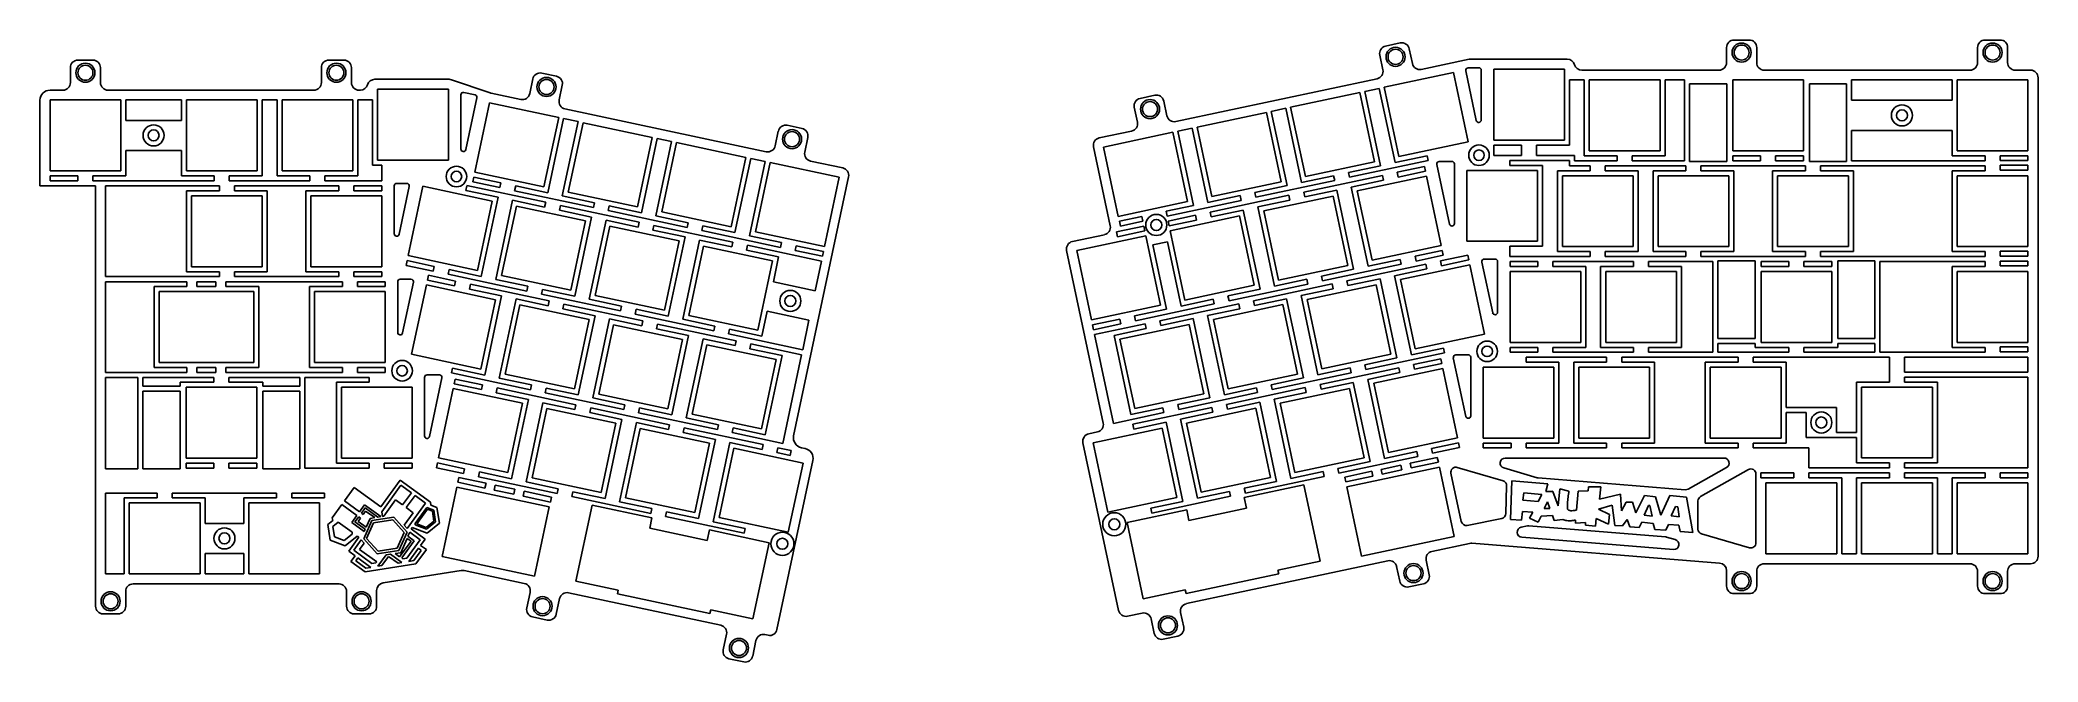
# Model space of a CAD drawing. Header units: millimetres. Extents: x -96 to 302, y 126 to 249.
import ezdxf

# ---------------------------------------------------------------- set-up
doc = ezdxf.new("R2010")
doc.units = ezdxf.units.MM
doc.header["$LTSCALE"] = 23.1
doc.layers.get('0').update_dxf_attribs({"linetype": 'CONTINUOUS'})

msp = doc.modelspace()

# ---------------------------------------------------------------- linework, layer by layer
at = {"color": 7, "linetype": 'Continuous'}
for p, q in [((174.81, 248.75), (171.88, 248.12)), ((176.59, 247.59), (177.21, 244.66)), ((239.8, 247.84), (239.8, 244.84)), ((244.3, 249.34), (241.3, 249.34)), ((245.8, 244.84), (245.8, 247.84)), ((289.8, 247.84), (289.8, 244.84)), ((294.3, 249.34), (291.3, 249.34)), ((295.8, 244.84), (295.8, 247.84)), ((-90.14, 240.86), (-90.14, 243.84)), ((-85.64, 245.34), (-88.64, 245.34)), ((-84.14, 240.86), (-84.14, 243.84)), ((-40.14, 243.84), (-40.14, 240.86)), ((-35.64, 245.34), (-38.64, 245.34)), ((-34.14, 243.84), (-34.14, 240.86)), ((170.72, 246.34), (171.34, 243.41)), ((185.39, 242.87), (171.6, 239.93)), ((188.54, 245.53), (178.99, 243.5)), ((185.39, 242.87), (188.32, 229.07)), ((187.84, 243.22), (189.95, 233.33)), ((188.33, 243.82), (190.43, 243.82)), ((208.08, 245.53), (188.54, 245.53)), ((190.93, 243.32), (190.93, 233.44)), ((193.41, 229.43), (193.41, 243.53)), ((193.41, 243.53), (207.51, 243.53)), ((207.51, 243.53), (207.51, 229.43)), ((238.3, 243.34), (210.96, 243.34)), ((288.3, 243.34), (247.3, 243.34)), ((300.35, 243.34), (297.3, 243.34)), ((-91.64, 239.36), (-94.19, 239.36)), ((-82.64, 239.36), (-41.64, 239.36)), ((-32.64, 239.36), (-32.37, 239.36)), ((-14.7, 241.52), (-29.49, 241.52)), ((-28.92, 225.43), (-28.92, 239.53)), ((-28.92, 239.53), (-14.82, 239.53)), ((-14.82, 239.53), (-14.82, 225.43)), ((-6.48, 238.82), (-14.22, 241.44)), ((-11.74, 238.9), (-9.52, 238.43)), ((2, 241.61), (1.37, 238.67)), ((6.71, 242.14), (3.77, 242.76)), ((7.86, 240.36), (7.24, 237.42)), ((170.19, 241.63), (130.08, 233.11)), ((166.75, 238.9), (152.96, 235.97)), ((166.75, 238.9), (169.69, 225.11)), ((170.62, 239.72), (167.73, 239.11)), ((167.73, 239.11), (170.87, 224.34)), ((170.62, 239.72), (173.76, 224.95)), ((171.6, 239.93), (174.53, 226.14)), ((208.51, 228.43), (208.51, 241.39)), ((208.51, 241.39), (211.46, 241.39)), ((211.46, 226.29), (211.46, 241.39)), ((212.46, 227.29), (212.46, 241.39)), ((212.46, 241.39), (226.56, 241.39)), ((226.56, 241.39), (226.56, 227.29)), ((227.56, 226.29), (227.56, 241.39)), ((227.56, 241.39), (231.44, 241.39)), ((231.44, 241.39), (231.44, 225.32)), ((232.44, 225.15), (232.44, 240.65)), ((232.44, 240.65), (239.84, 240.65)), ((239.84, 240.65), (239.84, 225.15)), ((241.03, 227.29), (241.03, 241.39)), ((241.03, 241.39), (255.13, 241.39)), ((255.13, 241.39), (255.13, 227.29)), ((256.32, 225.15), (256.32, 240.65)), ((256.32, 240.65), (263.72, 240.65)), ((263.72, 240.65), (263.72, 225.15)), ((284.75, 241.39), (264.72, 241.39)), ((264.72, 237.34), (264.72, 241.39)), ((284.75, 237.34), (284.75, 241.39)), ((285.75, 241.39), (299.85, 241.39)), ((285.75, 227.29), (285.75, 241.39)), ((299.85, 241.39), (299.85, 227.29)), ((301.85, 146.64), (301.85, 241.84)), ((-96.19, 237.36), (-96.19, 220.31)), ((-94.19, 223.31), (-94.19, 237.41)), ((-80.09, 237.41), (-94.19, 237.41)), ((-80.09, 223.31), (-80.09, 237.41)), ((-79.09, 233.36), (-79.09, 237.41)), ((-79.09, 237.41), (-68.02, 237.41)), ((-68.02, 233.36), (-68.02, 237.41)), ((-67.02, 223.31), (-67.02, 237.41)), ((-67.02, 237.41), (-52.92, 237.41)), ((-52.92, 237.41), (-52.92, 223.31)), ((-51.92, 222.31), (-51.92, 237.41)), ((-51.92, 237.41), (-48.97, 237.41)), ((-48.97, 222.31), (-48.97, 237.41)), ((-47.97, 223.31), (-47.97, 237.41)), ((-47.97, 237.41), (-33.87, 237.41)), ((-33.87, 237.41), (-33.87, 223.31)), ((-32.87, 222.31), (-32.87, 237.41)), ((-32.87, 237.41), (-29.92, 237.41)), ((-29.92, 224.43), (-29.92, 237.41)), ((-12.35, 227.64), (-12.35, 238.41)), ((-9.14, 237.83), (-11.36, 227.54)), ((-6.65, 236.85), (-9.58, 223.06)), ((7.14, 233.92), (-6.65, 236.85)), ((-0.41, 237.52), (-6.31, 238.77)), ((48.5, 227.12), (8.4, 235.64)), ((121.81, 235.95), (122.44, 233.01)), ((125.9, 238.35), (122.97, 237.73)), ((127.68, 237.2), (128.31, 234.26)), ((148.12, 234.94), (134.33, 232.01)), ((148.12, 234.94), (151.05, 221.15)), ((151.99, 235.76), (149.1, 235.15)), ((149.1, 235.15), (152.24, 220.38)), ((151.99, 235.76), (155.12, 220.99)), ((152.96, 235.97), (155.89, 222.18)), ((264.72, 237.34), (284.75, 237.34)), ((-79.09, 233.36), (-68.02, 233.36)), ((7.14, 233.92), (4.21, 220.12)), ((8.12, 233.71), (4.98, 218.94)), ((11.01, 233.1), (7.87, 218.32)), ((11.01, 233.1), (8.12, 233.71)), ((11.99, 232.89), (9.05, 219.1)), ((25.78, 229.96), (11.99, 232.89)), ((50.9, 231.21), (50.28, 228.28)), ((55.62, 231.74), (52.68, 232.37)), ((121.28, 231.23), (114.84, 229.87)), ((129.49, 230.98), (115.7, 228.05)), ((129.49, 230.98), (132.42, 217.19)), ((133.35, 231.8), (130.47, 231.19)), ((130.47, 231.19), (133.61, 216.42)), ((133.35, 231.8), (136.49, 217.03)), ((134.33, 232.01), (137.26, 218.22)), ((264.72, 231.34), (284.75, 231.34)), ((264.72, 225.32), (264.72, 231.34)), ((284.75, 226.29), (284.75, 231.34)), ((-79.09, 222.31), (-79.09, 227.36)), ((-79.09, 227.36), (-68.02, 227.36)), ((-68.02, 222.31), (-68.02, 227.36)), ((25.78, 229.96), (22.85, 216.16)), ((26.76, 229.75), (23.62, 214.98)), ((29.64, 229.13), (26.5, 214.36)), ((29.64, 229.13), (26.76, 229.75)), ((30.62, 228.93), (27.69, 215.13)), ((44.41, 225.99), (30.62, 228.93)), ((56.77, 229.96), (56.15, 227.03)), ((113.69, 228.09), (117.03, 212.39)), ((115.7, 228.05), (118.63, 214.26)), ((188.32, 229.07), (174.53, 226.14)), ((207.51, 229.43), (193.41, 229.43)), ((193.41, 228.43), (193.41, 226.38)), ((193.41, 228.43), (198.96, 228.43)), ((198.96, 228.43), (198.96, 226.38)), ((201.96, 226.38), (201.96, 228.43)), ((201.96, 228.43), (208.51, 228.43)), ((226.56, 227.29), (212.46, 227.29)), ((255.13, 227.29), (241.03, 227.29)), ((299.85, 227.29), (285.75, 227.29)), ((-94.19, 223.31), (-80.09, 223.31)), ((-52.92, 223.31), (-67.02, 223.31)), ((-33.87, 223.31), (-47.97, 223.31)), ((-28.1, 224.43), (-29.92, 224.43)), ((-14.82, 225.43), (-28.92, 225.43)), ((-28.1, 221.33), (-28.1, 224.43)), ((4.21, 220.12), (-9.58, 223.06)), ((44.41, 225.99), (41.48, 212.2)), ((45.39, 225.79), (42.25, 211.02)), ((48.27, 225.17), (45.14, 210.4)), ((48.27, 225.17), (45.39, 225.79)), ((49.25, 224.97), (46.32, 211.17)), ((63.04, 222.03), (49.25, 224.97)), ((63.75, 223.88), (57.3, 225.25)), ((169.69, 225.11), (155.89, 222.18)), ((170.87, 224.34), (164.47, 222.98)), ((164.47, 222.98), (164.67, 222.02)), ((180.37, 225.36), (164.67, 222.02)), ((180.17, 226.31), (173.76, 224.95)), ((179.62, 224.18), (174.19, 223.03)), ((174.19, 223.03), (174.39, 222.08)), ((179.82, 223.23), (174.39, 222.08)), ((179.62, 224.18), (179.82, 223.23)), ((180.17, 226.31), (180.37, 225.36)), ((182.07, 224.58), (184.59, 212.72)), ((182.55, 225.18), (185.07, 225.18)), ((185.57, 224.68), (185.57, 212.83)), ((188.05, 209.3), (188.05, 223.4)), ((188.05, 223.4), (202.15, 223.4)), ((198.96, 226.38), (193.41, 226.38)), ((196.6, 225.38), (196.6, 224.4)), ((196.6, 225.38), (208.51, 225.38)), ((196.6, 224.4), (203.15, 224.4)), ((201.96, 226.38), (209.51, 226.38)), ((202.15, 223.4), (202.15, 209.3)), ((203.15, 224.4), (203.15, 208.3)), ((206.1, 223.34), (206.1, 207.24)), ((206.1, 223.34), (212.65, 223.34)), ((208.51, 225.38), (208.51, 224.32)), ((208.51, 224.32), (212.65, 224.32)), ((209.51, 225.32), (209.51, 226.38)), ((218.01, 225.32), (209.51, 225.32)), ((211.46, 226.29), (218.01, 226.29)), ((212.65, 224.32), (212.65, 223.34)), ((215.65, 224.32), (215.65, 223.34)), ((215.65, 224.32), (231.7, 224.32)), ((215.65, 223.34), (222.2, 223.34)), ((218.01, 225.32), (218.01, 226.29)), ((221.01, 225.32), (221.01, 226.29)), ((221.01, 226.29), (227.56, 226.29)), ((231.44, 225.32), (221.01, 225.32)), ((222.2, 223.34), (222.2, 207.24)), ((225.15, 223.34), (225.15, 207.24)), ((225.15, 223.34), (231.7, 223.34)), ((231.7, 224.32), (231.7, 223.34)), ((239.84, 225.15), (232.44, 225.15)), ((234.7, 224.32), (234.7, 223.34)), ((234.7, 224.32), (255.52, 224.32)), ((234.7, 223.34), (241.25, 223.34)), ((241.03, 225.32), (241.03, 226.29)), ((246.58, 226.29), (241.03, 226.29)), ((246.58, 225.32), (241.03, 225.32)), ((241.25, 223.34), (241.25, 207.24)), ((246.58, 225.32), (246.58, 226.29)), ((248.97, 223.34), (255.52, 223.34)), ((248.97, 223.34), (248.97, 207.24)), ((249.58, 226.29), (255.13, 226.29)), ((249.58, 225.32), (249.58, 226.29)), ((249.58, 225.32), (255.13, 225.32)), ((255.13, 225.32), (255.13, 226.29)), ((255.52, 224.32), (255.52, 223.34)), ((263.72, 225.15), (256.32, 225.15)), ((258.52, 224.32), (291.3, 224.32)), ((258.52, 224.32), (258.52, 223.34)), ((258.52, 223.34), (265.07, 223.34)), ((291.3, 225.32), (264.72, 225.32)), ((265.07, 223.34), (265.07, 207.24)), ((291.3, 226.29), (284.75, 226.29)), ((284.75, 223.34), (291.3, 223.34)), ((284.75, 223.34), (284.75, 207.24)), ((291.3, 225.32), (291.3, 226.29)), ((291.3, 224.32), (291.3, 223.34)), ((294.3, 226.33), (299.85, 226.33)), ((294.3, 225.36), (294.3, 226.33)), ((299.85, 225.36), (294.3, 225.36)), ((294.3, 224.41), (299.85, 224.41)), ((294.3, 224.41), (294.3, 223.43)), ((299.85, 223.43), (294.3, 223.43)), ((299.85, 226.33), (299.85, 225.36)), ((299.85, 224.41), (299.85, 223.43)), ((-85.12, 220.31), (-96.19, 220.31)), ((-94.19, 222.31), (-94.19, 221.33)), ((-88.64, 222.31), (-94.19, 222.31)), ((-88.64, 221.33), (-94.19, 221.33)), ((-88.64, 222.31), (-88.64, 221.33)), ((-85.64, 221.33), (-85.64, 222.31)), ((-79.09, 222.31), (-85.64, 222.31)), ((-61.47, 221.33), (-85.64, 221.33)), ((-85.12, 220.31), (-85.12, 136.67)), ((-83.12, 202.26), (-83.12, 220.31)), ((-83.12, 220.31), (-60.46, 220.31)), ((-68.02, 222.31), (-61.47, 222.31)), ((-67.01, 219.34), (-67.01, 203.24)), ((-67.01, 219.34), (-60.46, 219.34)), ((-61.47, 221.33), (-61.47, 222.31)), ((-60.46, 220.31), (-60.46, 219.34)), ((-58.47, 221.33), (-58.47, 222.31)), ((-58.47, 222.31), (-51.92, 222.31)), ((-42.42, 221.33), (-58.47, 221.33)), ((-57.46, 220.31), (-57.46, 219.34)), ((-57.46, 220.31), (-36.65, 220.31)), ((-57.46, 219.34), (-50.91, 219.34)), ((-50.91, 219.34), (-50.91, 203.24)), ((-48.97, 222.31), (-42.42, 222.31)), ((-43.2, 219.34), (-43.2, 203.24)), ((-43.2, 219.34), (-36.65, 219.34)), ((-42.42, 221.33), (-42.42, 222.31)), ((-39.42, 221.33), (-39.42, 222.31)), ((-39.42, 222.31), (-32.87, 222.31)), ((-28.1, 221.33), (-39.42, 221.33)), ((-36.65, 220.31), (-36.65, 219.34)), ((-33.65, 219.34), (-33.65, 220.31)), ((-33.65, 220.31), (-28.1, 220.31)), ((-33.65, 219.34), (-28.1, 219.34)), ((-28.1, 220.31), (-28.1, 219.34)), ((-25.63, 210.81), (-25.63, 220.31)), ((-25.13, 220.81), (-23.11, 220.81)), ((-24.64, 210.7), (-22.62, 220.2)), ((-19.92, 220.23), (-22.85, 206.44)), ((-6.13, 217.3), (-19.92, 220.23)), ((-11.15, 220.35), (-11.36, 219.4)), ((-4.94, 218.07), (-11.35, 219.43)), ((4.55, 217.05), (-11.15, 220.39)), ((-9.79, 222.08), (-9.99, 221.12)), ((-4.56, 219.97), (-9.99, 221.12)), ((-4.36, 220.92), (-9.79, 222.08)), ((-4.36, 220.92), (-4.56, 219.97)), ((-1.42, 220.3), (-1.63, 219.35)), ((14.07, 216.01), (-1.63, 219.35)), ((4.98, 218.94), (-1.42, 220.3)), ((22.85, 216.16), (9.05, 219.1)), ((64.9, 222.1), (53.95, 170.6)), ((63.04, 222.03), (60.11, 208.24)), ((151.05, 221.15), (137.26, 218.22)), ((152.24, 220.38), (145.83, 219.02)), ((145.83, 219.02), (146.04, 218.06)), ((161.73, 221.4), (146.04, 218.06)), ((161.53, 222.35), (155.12, 220.99)), ((171.26, 222.41), (155.56, 219.07)), ((155.56, 219.07), (155.76, 218.12)), ((162.17, 219.48), (155.76, 218.12)), ((161.53, 222.35), (161.73, 221.4)), ((162.17, 219.48), (165.51, 203.73)), ((171.46, 221.45), (165.05, 220.09)), ((165.05, 220.09), (168.4, 204.34)), ((180.03, 222.25), (166.24, 219.32)), ((166.24, 219.32), (169.17, 205.53)), ((171.26, 222.41), (171.46, 221.45)), ((180.03, 222.25), (182.96, 208.46)), ((207.1, 208.24), (207.1, 222.34)), ((207.1, 222.34), (221.2, 222.34)), ((221.2, 222.34), (221.2, 208.24)), ((226.15, 208.24), (226.15, 222.34)), ((226.15, 222.34), (240.25, 222.34)), ((240.25, 222.34), (240.25, 208.24)), ((249.97, 222.34), (264.07, 222.34)), ((249.97, 208.24), (249.97, 222.34)), ((264.07, 222.34), (264.07, 208.24)), ((285.75, 222.34), (299.85, 222.34)), ((285.75, 208.24), (285.75, 222.34)), ((299.85, 222.34), (299.85, 208.24)), ((-66.01, 204.24), (-66.01, 218.34)), ((-66.01, 218.34), (-51.91, 218.34)), ((-51.91, 218.34), (-51.91, 204.24)), ((-42.2, 204.24), (-42.2, 218.34)), ((-42.2, 218.34), (-28.1, 218.34)), ((-28.1, 218.34), (-28.1, 204.24)), ((-6.13, 217.3), (-9.06, 203.51)), ((-4.94, 218.07), (-8.29, 202.32)), ((-2.06, 217.46), (-5.4, 201.71)), ((-1.29, 216.27), (-4.22, 202.48)), ((4.35, 216.09), (-2.06, 217.46)), ((12.5, 213.34), (-1.29, 216.27)), ((4.55, 217.05), (4.35, 216.09)), ((7.49, 216.42), (7.28, 215.47)), ((13.69, 214.11), (7.28, 215.47)), ((23.19, 213.09), (7.49, 216.42)), ((14.27, 216.96), (7.87, 218.32)), ((14.27, 216.96), (14.07, 216.01)), ((17.21, 216.34), (17.01, 215.39)), ((32.71, 212.05), (17.01, 215.39)), ((23.62, 214.98), (17.21, 216.34)), ((41.48, 212.2), (27.69, 215.13)), ((132.42, 217.19), (118.63, 214.26)), ((133.61, 216.42), (128.15, 215.26)), ((128.15, 215.26), (128.35, 214.3)), ((143.1, 217.44), (128.35, 214.3)), ((142.9, 218.39), (136.49, 217.03)), ((152.62, 218.45), (136.92, 215.11)), ((136.92, 215.11), (137.13, 214.15)), ((143.53, 215.52), (137.13, 214.15)), ((142.9, 218.39), (143.1, 217.44)), ((143.53, 215.52), (146.88, 199.77)), ((152.82, 217.49), (146.42, 216.13)), ((146.42, 216.13), (149.76, 200.38)), ((161.4, 218.29), (147.6, 215.36)), ((147.6, 215.36), (150.54, 201.57)), ((152.62, 218.45), (152.82, 217.49)), ((161.4, 218.29), (164.33, 204.5)), ((12.5, 213.34), (9.57, 199.55)), ((13.69, 214.11), (10.34, 198.36)), ((16.58, 213.5), (13.23, 197.75)), ((17.35, 212.31), (14.41, 198.52)), ((22.98, 212.13), (16.58, 213.5)), ((31.14, 209.38), (17.35, 212.31)), ((23.19, 213.09), (22.98, 212.13)), ((26.12, 212.46), (25.92, 211.51)), ((32.32, 210.15), (25.92, 211.51)), ((41.82, 209.13), (26.12, 212.46)), ((32.91, 213), (26.5, 214.36)), ((32.91, 213), (32.71, 212.05)), ((35.84, 212.38), (35.64, 211.43)), ((51.34, 208.09), (35.64, 211.43)), ((42.25, 211.02), (35.84, 212.38)), ((60.11, 208.24), (46.32, 211.17)), ((123.72, 212.3), (118.29, 211.15)), ((118.29, 211.15), (118.49, 210.19)), ((123.92, 211.35), (118.49, 210.19)), ((123.31, 214.23), (118.84, 213.28)), ((118.84, 213.28), (119.04, 212.32)), ((123.51, 213.28), (119.04, 212.32)), ((123.31, 214.23), (123.51, 213.28)), ((123.72, 212.3), (123.92, 211.35)), ((133.99, 214.48), (128.56, 213.33)), ((128.56, 213.33), (128.76, 212.38)), ((134.19, 213.53), (128.76, 212.38)), ((142.76, 214.33), (128.97, 211.4)), ((128.97, 211.4), (131.9, 197.61)), ((133.99, 214.48), (134.19, 213.53)), ((142.76, 214.33), (145.69, 200.54)), ((31.14, 209.38), (28.21, 195.59)), ((32.32, 210.15), (28.98, 194.4)), ((35.21, 209.53), (31.86, 193.79)), ((35.98, 208.35), (33.05, 194.56)), ((41.62, 208.17), (35.21, 209.53)), ((49.77, 205.42), (35.98, 208.35)), ((41.82, 209.13), (41.62, 208.17)), ((44.75, 208.5), (44.55, 207.55)), ((50.96, 206.19), (44.55, 207.55)), ((59.5, 205.37), (44.75, 208.5)), ((51.54, 209.04), (45.14, 210.4)), ((51.54, 209.04), (51.34, 208.09)), ((54.48, 208.42), (54.27, 207.46)), ((59.7, 206.31), (54.27, 207.46)), ((59.91, 207.26), (54.48, 208.42)), ((59.91, 207.26), (59.7, 206.31)), ((108.33, 207.48), (115.63, 173.14)), ((115.87, 210.61), (109.48, 209.26)), ((124.13, 210.37), (110.34, 207.44)), ((110.34, 207.44), (113.27, 193.64)), ((124.13, 210.37), (127.06, 196.58)), ((128.42, 209.2), (125.53, 208.58)), ((125.53, 208.58), (128.25, 195.81)), ((128.42, 209.2), (131.13, 196.42)), ((182.96, 208.46), (169.17, 205.53)), ((183.17, 207.48), (177.74, 206.33)), ((183.17, 207.48), (183.37, 206.53)), ((202.15, 209.3), (188.05, 209.3)), ((196.6, 206.27), (196.6, 208.3)), ((203.15, 208.3), (196.6, 208.3)), ((206.1, 207.24), (212.65, 207.24)), ((221.2, 208.24), (207.1, 208.24)), ((212.65, 206.27), (212.65, 207.24)), ((215.65, 206.27), (215.65, 207.24)), ((215.65, 207.24), (222.2, 207.24)), ((225.15, 207.24), (231.7, 207.24)), ((240.25, 208.24), (226.15, 208.24)), ((231.7, 206.27), (231.7, 207.24)), ((234.7, 207.24), (241.25, 207.24)), ((234.7, 206.27), (234.7, 207.24)), ((248.97, 207.24), (255.52, 207.24)), ((264.07, 208.24), (249.97, 208.24)), ((255.52, 206.27), (255.52, 207.24)), ((258.52, 207.24), (265.07, 207.24)), ((258.52, 206.27), (258.52, 207.24)), ((284.75, 207.24), (291.3, 207.24)), ((299.85, 208.24), (285.75, 208.24)), ((291.3, 206.27), (291.3, 207.24)), ((294.3, 207.33), (299.85, 207.33)), ((294.3, 207.33), (294.3, 206.36)), ((299.85, 207.33), (299.85, 206.36)), ((-67.01, 203.24), (-60.46, 203.24)), ((-51.91, 204.24), (-66.01, 204.24)), ((-60.46, 202.26), (-60.46, 203.24)), ((-57.46, 202.26), (-57.46, 203.24)), ((-57.46, 203.24), (-50.91, 203.24)), ((-43.2, 203.24), (-36.65, 203.24)), ((-28.1, 204.24), (-42.2, 204.24)), ((-36.65, 202.26), (-36.65, 203.24)), ((-33.65, 202.26), (-33.65, 203.24)), ((-33.65, 203.24), (-28.1, 203.24)), ((-28.1, 203.24), (-28.1, 202.26)), ((-23.06, 205.46), (-23.26, 204.51)), ((-17.83, 203.35), (-23.26, 204.51)), ((-17.63, 204.31), (-23.06, 205.46)), ((-9.06, 203.51), (-22.85, 206.44)), ((-17.63, 204.31), (-17.83, 203.35)), ((-14.7, 203.68), (-14.9, 202.73)), ((-8.29, 202.32), (-14.7, 203.68)), ((49.77, 205.42), (46.84, 191.63)), ((50.96, 206.19), (49.91, 201.25)), ((59.5, 205.37), (58.25, 199.47)), ((164.33, 204.5), (150.54, 201.57)), ((165.51, 203.73), (159.11, 202.37)), ((175.01, 204.75), (159.31, 201.41)), ((179.88, 204.76), (164.18, 201.42)), ((174.81, 205.7), (168.4, 204.34)), ((180.08, 203.8), (173.67, 202.44)), ((174.81, 205.7), (175.01, 204.75)), ((188.65, 204.61), (174.86, 201.68)), ((177.74, 206.33), (177.94, 205.37)), ((183.37, 206.53), (177.94, 205.37)), ((179.88, 204.76), (180.08, 203.8)), ((188.24, 206.53), (182.81, 205.38)), ((182.81, 205.38), (183.01, 204.43)), ((188.44, 205.58), (183.01, 204.43)), ((188.24, 206.53), (188.44, 205.58)), ((188.65, 204.61), (191.58, 190.82)), ((191.06, 205.16), (193.21, 195.07)), ((191.55, 205.77), (193.69, 205.77)), ((194.19, 205.27), (194.19, 195.18)), ((212.65, 206.27), (196.6, 206.27)), ((196.67, 204.29), (196.67, 205.27)), ((202.22, 205.27), (196.67, 205.27)), ((202.22, 204.29), (196.67, 204.29)), ((196.67, 189.19), (196.67, 203.29)), ((196.67, 203.29), (210.77, 203.29)), ((202.22, 205.27), (202.22, 204.29)), ((205.22, 205.27), (205.22, 204.29)), ((205.22, 205.27), (221.27, 205.27)), ((205.22, 204.29), (211.77, 204.29)), ((210.77, 203.29), (210.77, 189.19)), ((211.77, 204.29), (211.77, 188.19)), ((214.72, 204.29), (214.72, 188.19)), ((214.72, 204.29), (221.27, 204.29)), ((231.7, 206.27), (215.65, 206.27)), ((215.72, 189.19), (215.72, 203.29)), ((215.72, 203.29), (229.82, 203.29)), ((221.27, 205.27), (221.27, 204.29)), ((224.27, 205.27), (237.08, 205.27)), ((224.27, 205.27), (224.27, 204.29)), ((224.27, 204.29), (230.82, 204.29)), ((229.82, 203.29), (229.82, 189.19)), ((230.82, 204.29), (230.82, 188.19)), ((234.7, 206.27), (255.52, 206.27)), ((237.08, 205.27), (237.08, 187.22)), ((238.08, 205.43), (245.48, 205.43)), ((238.08, 189.93), (238.08, 205.43)), ((245.48, 205.43), (245.48, 189.93)), ((252.22, 205.27), (246.67, 205.27)), ((246.67, 205.27), (246.67, 204.29)), ((252.22, 204.29), (246.67, 204.29)), ((246.67, 203.29), (260.77, 203.29)), ((246.67, 189.19), (246.67, 203.29)), ((252.22, 204.29), (252.22, 205.27)), ((255.22, 205.27), (260.77, 205.27)), ((255.22, 204.29), (255.22, 205.27)), ((255.22, 204.29), (260.77, 204.29)), ((258.52, 206.27), (291.3, 206.27)), ((260.77, 205.27), (260.77, 204.29)), ((260.77, 203.29), (260.77, 189.19)), ((261.96, 205.43), (269.36, 205.43)), ((261.96, 189.93), (261.96, 205.43)), ((269.36, 205.43), (269.36, 189.93)), ((270.36, 205.27), (291.3, 205.27)), ((270.36, 187.22), (270.36, 205.27)), ((284.75, 204.29), (291.3, 204.29)), ((284.75, 204.29), (284.75, 188.19)), ((285.75, 203.29), (299.85, 203.29)), ((285.75, 189.19), (285.75, 203.29)), ((291.3, 205.27), (291.3, 204.29)), ((299.85, 206.36), (294.3, 206.36)), ((294.3, 205.36), (299.85, 205.36)), ((294.3, 205.36), (294.3, 204.38)), ((299.85, 204.38), (294.3, 204.38)), ((299.85, 205.36), (299.85, 204.38)), ((299.85, 203.29), (299.85, 189.19)), ((-60.46, 202.26), (-83.12, 202.26)), ((-83.12, 201.26), (-83.12, 183.21)), ((-83.12, 201.26), (-66.91, 201.26)), ((-73.46, 200.29), (-73.46, 184.19)), ((-73.46, 200.29), (-66.91, 200.29)), ((-72.46, 185.19), (-72.46, 199.29)), ((-72.46, 199.29), (-53.6, 199.29)), ((-66.91, 201.26), (-66.91, 200.29)), ((-64.91, 201.26), (-64.91, 200.29)), ((-61.15, 201.26), (-64.91, 201.26)), ((-64.91, 200.29), (-61.15, 200.29)), ((-61.15, 201.26), (-61.15, 200.29)), ((-59.15, 201.26), (-59.15, 200.29)), ((-59.15, 201.26), (-35.95, 201.26)), ((-59.15, 200.29), (-52.6, 200.29)), ((-57.46, 202.26), (-36.65, 202.26)), ((-53.6, 199.29), (-53.6, 185.19)), ((-52.6, 200.29), (-52.6, 184.19)), ((-42.5, 200.29), (-42.5, 184.19)), ((-42.5, 200.29), (-35.95, 200.29)), ((-41.5, 185.19), (-41.5, 199.29)), ((-41.5, 199.29), (-27.4, 199.29)), ((-35.95, 201.26), (-35.95, 200.29)), ((-33.65, 202.26), (-28.1, 202.26)), ((-32.95, 200.29), (-32.95, 201.26)), ((-32.95, 201.26), (-27.4, 201.26)), ((-32.95, 200.29), (-27.4, 200.29)), ((-27.4, 201.26), (-27.4, 200.29)), ((-27.4, 199.29), (-27.4, 185.19)), ((-24.93, 191.18), (-24.93, 201.26)), ((-24.43, 201.76), (-22.29, 201.76)), ((-23.94, 191.07), (-21.8, 201.15)), ((-19.22, 200.6), (-22.15, 186.81)), ((-5.43, 197.67), (-19.22, 200.6)), ((-18.81, 202.53), (-19.01, 201.58)), ((-13.58, 200.43), (-19.01, 201.58)), ((-13.38, 201.38), (-18.81, 202.53)), ((0.8, 199.39), (-14.9, 202.73)), ((-13.38, 201.38), (-13.58, 200.43)), ((-10.45, 200.76), (-10.65, 199.8)), ((-4.24, 198.44), (-10.65, 199.8)), ((5.25, 197.42), (-10.45, 200.76)), ((1, 200.35), (-5.4, 201.71)), ((9.57, 199.55), (-4.22, 202.48)), ((1, 200.35), (0.8, 199.39)), ((3.94, 199.72), (3.73, 198.77)), ((10.34, 198.36), (3.94, 199.72)), ((58.25, 199.47), (49.91, 201.25)), ((145.69, 200.54), (131.9, 197.61)), ((146.88, 199.77), (140.47, 198.41)), ((156.37, 200.79), (140.68, 197.45)), ((161.24, 200.8), (145.54, 197.46)), ((156.17, 201.74), (149.76, 200.38)), ((161.44, 199.84), (155.04, 198.48)), ((156.17, 201.74), (156.37, 200.79)), ((170.01, 200.65), (156.22, 197.71)), ((159.11, 202.37), (159.31, 201.41)), ((161.24, 200.8), (161.44, 199.84)), ((164.18, 201.42), (164.38, 200.47)), ((170.79, 201.83), (164.38, 200.47)), ((170.01, 200.65), (172.95, 186.85)), ((170.79, 201.83), (174.13, 186.08)), ((173.67, 202.44), (177.02, 186.69)), ((174.86, 201.68), (177.79, 187.88)), ((-5.43, 197.67), (-8.36, 183.88)), ((-4.24, 198.44), (-7.59, 182.69)), ((-1.36, 197.83), (-4.7, 182.08)), ((-0.59, 196.64), (-3.52, 182.85)), ((5.05, 196.46), (-1.36, 197.83)), ((13.2, 193.71), (-0.59, 196.64)), ((19.43, 195.43), (3.73, 198.77)), ((5.25, 197.42), (5.05, 196.46)), ((8.19, 196.79), (7.98, 195.84)), ((14.39, 194.48), (7.98, 195.84)), ((23.89, 193.46), (8.19, 196.79)), ((19.64, 196.39), (13.23, 197.75)), ((28.21, 195.59), (14.41, 198.52)), ((19.64, 196.39), (19.43, 195.43)), ((22.57, 195.76), (22.37, 194.81)), ((28.98, 194.4), (22.57, 195.76)), ((48.66, 195.38), (47.61, 190.44)), ((57, 193.61), (48.66, 195.38)), ((127.06, 196.58), (113.27, 193.64)), ((128.25, 195.81), (121.84, 194.45)), ((137.74, 196.83), (122.04, 193.49)), ((142.61, 196.83), (126.91, 193.5)), ((137.54, 197.78), (131.13, 196.42)), ((142.81, 195.88), (136.4, 194.52)), ((137.54, 197.78), (137.74, 196.83)), ((151.38, 196.69), (137.59, 193.75)), ((140.47, 198.41), (140.68, 197.45)), ((142.61, 196.83), (142.81, 195.88)), ((145.54, 197.46), (145.75, 196.5)), ((152.15, 197.87), (145.75, 196.5)), ((151.38, 196.69), (154.31, 182.89)), ((152.15, 197.87), (155.5, 182.12)), ((155.04, 198.48), (158.38, 182.73)), ((156.22, 197.71), (159.15, 183.92)), ((13.2, 193.71), (10.27, 179.92)), ((14.39, 194.48), (11.04, 178.73)), ((17.28, 193.87), (13.93, 178.12)), ((18.05, 192.68), (15.11, 178.89)), ((23.68, 192.5), (17.28, 193.87)), ((31.84, 189.75), (18.05, 192.68)), ((38.07, 191.47), (22.37, 194.81)), ((23.89, 193.46), (23.68, 192.5)), ((26.82, 192.83), (26.62, 191.88)), ((33.02, 190.52), (26.62, 191.88)), ((42.52, 189.5), (26.82, 192.83)), ((38.27, 192.42), (31.86, 193.79)), ((46.84, 191.63), (33.05, 194.56)), ((38.27, 192.42), (38.07, 191.47)), ((41.2, 191.8), (41, 190.85)), ((47.61, 190.44), (41.2, 191.8)), ((57, 193.61), (55.75, 187.71)), ((118.9, 193.82), (113.48, 192.67)), ((113.48, 192.67), (113.68, 191.71)), ((119.11, 192.87), (113.68, 191.71)), ((123.97, 192.87), (113.89, 190.73)), ((124.18, 191.92), (117.77, 190.56)), ((118.9, 193.82), (119.11, 192.87)), ((132.75, 192.72), (118.96, 189.79)), ((121.84, 194.45), (122.04, 193.49)), ((123.97, 192.87), (124.18, 191.92)), ((126.91, 193.5), (127.11, 192.54)), ((133.52, 193.91), (127.11, 192.54)), ((132.75, 192.72), (135.68, 178.93)), ((133.52, 193.91), (136.87, 178.16)), ((136.4, 194.52), (139.75, 178.77)), ((137.59, 193.75), (140.52, 179.96)), ((31.84, 189.75), (28.91, 175.96)), ((33.02, 190.52), (29.68, 174.77)), ((35.91, 189.9), (32.56, 174.16)), ((36.68, 188.72), (33.75, 174.93)), ((42.32, 188.54), (35.91, 189.9)), ((50.47, 185.79), (36.68, 188.72)), ((55.75, 187.71), (41, 190.85)), ((42.52, 189.5), (42.32, 188.54)), ((45.45, 188.87), (45.25, 187.92)), ((51.66, 186.56), (45.25, 187.92)), ((55.54, 186.73), (45.45, 188.87)), ((113.89, 190.73), (117.64, 173.07)), ((117.77, 190.56), (121.12, 174.81)), ((118.96, 189.79), (121.89, 176)), ((183.63, 187.1), (167.93, 183.76)), ((183.43, 188.05), (177.02, 186.69)), ((191.58, 190.82), (177.79, 187.88)), ((183.43, 188.05), (183.63, 187.1)), ((210.77, 189.19), (196.67, 189.19)), ((196.67, 187.22), (196.67, 188.19)), ((202.22, 188.19), (196.67, 188.19)), ((202.22, 187.22), (196.67, 187.22)), ((202.22, 188.19), (202.22, 187.22)), ((205.22, 187.22), (205.22, 188.19)), ((205.22, 188.19), (211.77, 188.19)), ((221.27, 187.22), (205.22, 187.22)), ((214.72, 188.19), (221.27, 188.19)), ((229.82, 189.19), (215.72, 189.19)), ((221.27, 187.22), (221.27, 188.19)), ((224.27, 188.19), (230.82, 188.19)), ((224.27, 187.22), (224.27, 188.19)), ((237.08, 187.22), (224.27, 187.22)), ((245.48, 189.93), (238.08, 189.93)), ((238.08, 188.93), (245.48, 188.93)), ((238.08, 187.22), (238.08, 188.93)), ((238.08, 187.22), (252.22, 187.22)), ((245.48, 188.93), (245.48, 188.19)), ((252.22, 188.19), (245.48, 188.19)), ((260.77, 189.19), (246.67, 189.19)), ((252.22, 187.22), (252.22, 188.19)), ((255.22, 188.19), (261.96, 188.19)), ((255.22, 187.22), (255.22, 188.19)), ((255.22, 187.22), (269.36, 187.22)), ((269.36, 189.93), (261.96, 189.93)), ((269.36, 188.93), (261.96, 188.93)), ((261.96, 188.93), (261.96, 188.19)), ((269.36, 187.22), (269.36, 188.93)), ((270.36, 187.22), (291.3, 187.22)), ((284.75, 188.19), (291.3, 188.19)), ((299.85, 189.19), (285.75, 189.19)), ((291.3, 187.22), (291.3, 188.19)), ((294.3, 188.28), (299.85, 188.28)), ((294.3, 188.28), (294.3, 187.31)), ((299.85, 187.31), (294.3, 187.31)), ((299.85, 188.28), (299.85, 187.31)), ((-66.91, 183.21), (-83.12, 183.21)), ((-73.46, 184.19), (-66.91, 184.19)), ((-53.6, 185.19), (-72.46, 185.19)), ((-66.91, 183.21), (-66.91, 184.19)), ((-64.91, 184.19), (-64.91, 183.21)), ((-61.15, 184.19), (-64.91, 184.19)), ((-64.91, 183.21), (-61.15, 183.21)), ((-61.15, 184.19), (-61.15, 183.21)), ((-59.15, 183.21), (-59.15, 184.19)), ((-59.15, 184.19), (-52.6, 184.19)), ((-59.15, 183.21), (-35.95, 183.21)), ((-42.5, 184.19), (-35.95, 184.19)), ((-27.4, 185.19), (-41.5, 185.19)), ((-35.95, 183.21), (-35.95, 184.19)), ((-32.95, 183.21), (-32.95, 184.19)), ((-32.95, 184.19), (-27.4, 184.19)), ((-32.95, 183.21), (-27.4, 183.21)), ((-27.4, 184.19), (-27.4, 183.21)), ((-8.36, 183.88), (-22.15, 186.81)), ((-14, 184.05), (-14.2, 183.1)), ((-7.59, 182.69), (-14, 184.05)), ((50.47, 185.79), (47.54, 172)), ((51.66, 186.56), (48.31, 170.81)), ((55.54, 186.73), (51.79, 169.07)), ((164.99, 183.14), (149.3, 179.8)), ((164.79, 184.09), (158.38, 182.73)), ((174.52, 184.15), (158.82, 180.81)), ((172.95, 186.85), (159.15, 183.92)), ((164.79, 184.09), (164.99, 183.14)), ((174.13, 186.08), (167.73, 184.72)), ((167.73, 184.72), (167.93, 183.76)), ((174.72, 183.19), (168.31, 181.83)), ((183.29, 183.99), (169.5, 181.06)), ((174.52, 184.15), (174.72, 183.19)), ((182.88, 185.92), (177.45, 184.77)), ((177.45, 184.77), (177.65, 183.82)), ((183.08, 184.97), (177.65, 183.82)), ((182.88, 185.92), (183.08, 184.97)), ((183.29, 183.99), (186.22, 170.2)), ((185.37, 186.11), (187.85, 174.46)), ((185.86, 186.72), (188.33, 186.72)), ((188.83, 186.22), (188.83, 174.57)), ((191.31, 170.14), (191.31, 184.24)), ((191.31, 184.24), (205.41, 184.24)), ((199.86, 186.22), (199.86, 185.24)), ((199.86, 186.22), (215.91, 186.22)), ((199.86, 185.24), (206.41, 185.24)), ((205.41, 184.24), (205.41, 170.14)), ((206.41, 185.24), (206.41, 169.14)), ((209.36, 185.24), (215.91, 185.24)), ((209.36, 185.24), (209.36, 169.14)), ((210.36, 184.24), (224.46, 184.24)), ((210.36, 170.14), (210.36, 184.24)), ((215.91, 186.22), (215.91, 185.24)), ((218.91, 186.22), (242.1, 186.22)), ((218.91, 186.22), (218.91, 185.24)), ((218.91, 185.24), (225.46, 185.24)), ((224.46, 184.24), (224.46, 170.14)), ((225.46, 185.24), (225.46, 169.14)), ((235.55, 185.24), (242.1, 185.24)), ((235.55, 185.24), (235.55, 169.14)), ((236.55, 184.24), (250.65, 184.24)), ((236.55, 170.14), (236.55, 184.24)), ((242.1, 186.22), (242.1, 185.24)), ((245.1, 186.22), (272.25, 186.22)), ((245.1, 186.22), (245.1, 185.24)), ((245.1, 185.24), (251.65, 185.24)), ((250.65, 184.24), (250.65, 170.14)), ((251.65, 185.24), (251.65, 176.24)), ((272.25, 186.22), (272.25, 181.29)), ((275.25, 186.22), (299.85, 186.22)), ((275.25, 186.22), (275.25, 183.26)), ((275.25, 183.26), (299.85, 183.26)), ((299.85, 186.22), (299.85, 183.26)), ((-83.12, 182.21), (-83.12, 164)), ((-76.69, 182.21), (-83.12, 182.21)), ((-76.69, 164), (-76.69, 182.21)), ((-75.69, 182.21), (-75.69, 180.5)), ((-61.55, 182.21), (-75.69, 182.21)), ((-75.69, 180.5), (-68.29, 180.5)), ((-75.69, 164), (-75.69, 179.5)), ((-75.69, 179.5), (-68.29, 179.5)), ((-68.29, 180.5), (-68.29, 181.24)), ((-61.55, 181.24), (-68.29, 181.24)), ((-68.29, 179.5), (-68.29, 164)), ((-67.1, 166.14), (-67.1, 180.24)), ((-67.1, 180.24), (-53, 180.24)), ((-61.55, 182.21), (-61.55, 181.24)), ((-58.55, 182.21), (-58.55, 181.24)), ((-44.42, 182.21), (-58.55, 182.21)), ((-58.55, 181.24), (-51.82, 181.24)), ((-53, 180.24), (-53, 166.14)), ((-51.82, 180.5), (-51.82, 181.24)), ((-44.42, 180.5), (-51.82, 180.5)), ((-51.82, 164), (-51.82, 179.5)), ((-51.82, 179.5), (-44.42, 179.5)), ((-44.42, 182.21), (-44.42, 180.5)), ((-44.42, 179.5), (-44.42, 164)), ((-43.42, 164.16), (-43.42, 182.21)), ((-43.42, 182.21), (-30.6, 182.21)), ((-37.15, 181.24), (-37.15, 165.14)), ((-37.15, 181.24), (-30.6, 181.24)), ((-36.15, 166.14), (-36.15, 180.24)), ((-36.15, 180.24), (-22.05, 180.24)), ((-30.6, 182.21), (-30.6, 181.24)), ((-22.05, 180.24), (-22.05, 166.14)), ((-19.58, 170.57), (-19.58, 182.21)), ((-19.08, 182.71), (-16.61, 182.71)), ((-16.11, 182.11), (-18.59, 170.46)), ((-13.87, 179.99), (-16.8, 166.2)), ((1.5, 179.76), (-14.2, 183.1)), ((-0.08, 177.06), (-13.87, 179.99)), ((-13.47, 181.89), (-13.67, 180.94)), ((-8.24, 179.78), (-13.67, 180.94)), ((-8.04, 180.74), (-13.47, 181.89)), ((-8.04, 180.74), (-8.24, 179.78)), ((-5.1, 180.11), (-5.31, 179.16)), ((1.1, 177.8), (-5.31, 179.16)), ((10.59, 176.78), (-5.1, 180.11)), ((1.7, 180.72), (-4.7, 182.08)), ((10.27, 179.92), (-3.52, 182.85)), ((1.7, 180.72), (1.5, 179.76)), ((4.64, 180.09), (4.43, 179.14)), ((20.13, 175.8), (4.43, 179.14)), ((11.04, 178.73), (4.64, 180.09)), ((146.36, 179.18), (130.66, 175.84)), ((146.16, 180.13), (139.75, 178.77)), ((155.88, 180.19), (140.18, 176.85)), ((154.31, 182.89), (140.52, 179.96)), ((146.16, 180.13), (146.36, 179.18)), ((155.5, 182.12), (149.09, 180.76)), ((149.09, 180.76), (149.3, 179.8)), ((156.08, 179.23), (149.68, 177.87)), ((164.66, 180.03), (150.86, 177.1)), ((155.88, 180.19), (156.08, 179.23)), ((158.82, 180.81), (159.02, 179.86)), ((165.43, 181.22), (159.02, 179.86)), ((164.66, 180.03), (167.59, 166.24)), ((165.43, 181.22), (168.77, 165.47)), ((168.31, 181.83), (171.66, 166.08)), ((169.5, 181.06), (172.43, 167.27)), ((265.7, 181.29), (272.25, 181.29)), ((265.7, 181.29), (265.7, 171.24)), ((266.7, 180.29), (280.8, 180.29)), ((266.7, 166.19), (266.7, 180.29)), ((275.25, 182.26), (299.85, 182.26)), ((275.25, 182.26), (275.25, 181.29)), ((275.25, 181.29), (281.8, 181.29)), ((280.8, 180.29), (280.8, 166.19)), ((281.8, 181.29), (281.8, 165.19)), ((299.85, 164.21), (299.85, 182.26)), ((-0.08, 177.06), (-3.01, 163.27)), ((1.1, 177.8), (-2.25, 162.05)), ((3.99, 177.18), (0.64, 161.43)), ((4.76, 176.03), (1.83, 162.24)), ((10.39, 175.82), (3.99, 177.18)), ((18.55, 173.1), (4.76, 176.03)), ((10.59, 176.78), (10.39, 175.82)), ((13.53, 176.15), (13.33, 175.2)), ((19.73, 173.84), (13.33, 175.2)), ((29.23, 172.81), (13.53, 176.15)), ((20.34, 176.76), (13.93, 178.12)), ((28.91, 175.96), (15.11, 178.89)), ((20.34, 176.76), (20.13, 175.8)), ((23.27, 176.13), (23.07, 175.18)), ((38.77, 171.84), (23.07, 175.18)), ((29.68, 174.77), (23.27, 176.13)), ((127.73, 175.22), (117.64, 173.07)), ((127.52, 176.17), (121.12, 174.81)), ((137.25, 176.22), (121.55, 172.89)), ((135.68, 178.93), (121.89, 176)), ((127.52, 176.17), (127.73, 175.22)), ((136.87, 178.16), (130.46, 176.8)), ((130.46, 176.8), (130.66, 175.84)), ((137.45, 175.27), (131.04, 173.91)), ((146.02, 176.07), (132.23, 173.14)), ((137.25, 176.22), (137.45, 175.27)), ((140.18, 176.85), (140.39, 175.89)), ((146.79, 177.26), (140.39, 175.89)), ((146.02, 176.07), (148.95, 162.28)), ((146.79, 177.26), (150.14, 161.51)), ((149.68, 177.87), (153.02, 162.12)), ((150.86, 177.1), (153.8, 163.31)), ((251.65, 176.24), (261.68, 176.24)), ((251.65, 175.24), (255.68, 175.24)), ((251.65, 175.24), (251.65, 169.14)), ((255.68, 170.24), (255.68, 175.24)), ((261.68, 171.24), (261.68, 176.24)), ((18.55, 173.1), (15.62, 159.31)), ((19.73, 173.84), (16.39, 158.09)), ((22.62, 173.22), (19.27, 157.47)), ((23.4, 172.07), (20.46, 158.28)), ((29.03, 171.86), (22.62, 173.22)), ((37.19, 169.14), (23.4, 172.07)), ((29.23, 172.81), (29.03, 171.86)), ((32.16, 172.19), (31.96, 171.24)), ((38.37, 169.88), (31.96, 171.24)), ((47.86, 168.85), (32.16, 172.19)), ((38.97, 172.79), (32.56, 174.16)), ((47.54, 172), (33.75, 174.93)), ((38.97, 172.79), (38.77, 171.84)), ((41.9, 172.17), (41.7, 171.22)), ((51.79, 169.07), (41.7, 171.22)), ((48.31, 170.81), (41.9, 172.17)), ((114.47, 171.36), (112.74, 171)), ((127.39, 172.11), (113.6, 169.18)), ((121.55, 172.89), (121.75, 171.93)), ((128.16, 173.3), (121.75, 171.93)), ((127.39, 172.11), (130.32, 158.32)), ((128.16, 173.3), (131.51, 157.55)), ((131.04, 173.91), (134.39, 158.16)), ((132.23, 173.14), (135.16, 159.35)), ((265.7, 171.24), (261.68, 171.24)), ((37.19, 169.14), (34.26, 155.35)), ((38.37, 169.88), (35.02, 154.13)), ((41.25, 169.26), (37.91, 153.51)), ((42.03, 168.11), (39.1, 154.32)), ((47.66, 167.9), (41.25, 169.26)), ((55.82, 165.18), (42.03, 168.11)), ((47.86, 168.85), (47.66, 167.9)), ((50.8, 168.23), (50.59, 167.28)), ((53.29, 166.7), (50.59, 167.28)), ((53.49, 167.66), (50.8, 168.23)), ((53.49, 167.66), (53.29, 166.7)), ((56.23, 168.07), (55.49, 168.23)), ((111.59, 169.22), (118.68, 135.86)), ((113.6, 169.18), (116.53, 155.39)), ((178.07, 167.44), (171.66, 166.08)), ((186.22, 170.2), (172.43, 167.27)), ((178.07, 167.44), (178.27, 166.49)), ((186.43, 169.22), (181, 168.07)), ((181, 168.07), (181.2, 167.11)), ((186.63, 168.27), (181.2, 167.11)), ((186.43, 169.22), (186.63, 168.27)), ((205.41, 170.14), (191.31, 170.14)), ((196.86, 169.14), (191.31, 169.14)), ((191.31, 168.17), (191.31, 169.14)), ((196.86, 168.17), (191.31, 168.17)), ((196.86, 169.14), (196.86, 168.17)), ((199.86, 169.14), (206.41, 169.14)), ((199.86, 168.17), (199.86, 169.14)), ((215.91, 168.17), (199.86, 168.17)), ((209.36, 169.14), (215.91, 169.14)), ((224.46, 170.14), (210.36, 170.14)), ((215.91, 168.17), (215.91, 169.14)), ((218.91, 169.14), (225.46, 169.14)), ((218.91, 168.17), (218.91, 169.14)), ((218.91, 168.17), (242.1, 168.17)), ((235.55, 169.14), (242.1, 169.14)), ((250.65, 170.14), (236.55, 170.14)), ((242.1, 168.17), (242.1, 169.14)), ((245.1, 169.14), (251.65, 169.14)), ((245.1, 168.17), (245.1, 169.14)), ((256.2, 168.17), (245.1, 168.17)), ((255.68, 170.24), (265.7, 170.24)), ((256.2, 164.21), (256.2, 168.17)), ((265.7, 170.24), (265.7, 165.19)), ((-76.69, 164), (-83.12, 164)), ((-68.29, 164), (-75.69, 164)), ((-53, 166.14), (-67.1, 166.14)), ((-67.1, 164.16), (-67.1, 165.14)), ((-61.55, 165.14), (-67.1, 165.14)), ((-61.55, 164.16), (-67.1, 164.16)), ((-61.55, 164.16), (-61.55, 165.14)), ((-58.55, 164.16), (-58.55, 165.14)), ((-58.55, 165.14), (-53, 165.14)), ((-58.55, 164.16), (-53, 164.16)), ((-53, 164.16), (-53, 165.14)), ((-44.42, 164), (-51.82, 164)), ((-43.42, 164.16), (-30.6, 164.16)), ((-37.15, 165.14), (-30.6, 165.14)), ((-22.05, 166.14), (-36.15, 166.14)), ((-30.6, 164.16), (-30.6, 165.14)), ((-27.6, 165.14), (-22.05, 165.14)), ((-27.6, 164.16), (-27.6, 165.14)), ((-27.6, 164.16), (-22.05, 164.16)), ((-22.05, 165.14), (-22.05, 164.16)), ((-17.02, 165.19), (-17.22, 164.23)), ((-11.79, 163.08), (-17.22, 164.23)), ((-11.59, 164.03), (-17.02, 165.19)), ((-3.01, 163.27), (-16.8, 166.2)), ((-11.59, 164.03), (-11.79, 163.08)), ((-8.65, 163.41), (-8.86, 162.46)), ((-2.25, 162.05), (-8.65, 163.41)), ((57.77, 165.7), (50.62, 132.06)), ((55.82, 165.18), (52.89, 151.39)), ((159.43, 163.48), (153.02, 162.12)), ((167.59, 166.24), (153.8, 163.31)), ((159.43, 163.48), (159.63, 162.53)), ((168.77, 165.47), (162.37, 164.11)), ((162.37, 164.11), (162.57, 163.15)), ((178.27, 166.49), (162.57, 163.15)), ((169.16, 163.53), (163.73, 162.38)), ((182.59, 164.37), (164.14, 160.45)), ((169.36, 162.58), (169.16, 163.53)), ((174.91, 164.76), (171, 163.92)), ((171, 163.92), (171.2, 162.97)), ((171.2, 162.97), (175.12, 163.8)), ((175.12, 163.8), (174.91, 164.76)), ((182.18, 166.3), (176.75, 165.15)), ((176.75, 165.15), (176.96, 164.19)), ((182.39, 165.35), (176.96, 164.19)), ((182.18, 166.3), (182.39, 165.35)), ((185.53, 150.58), (182.59, 164.37)), ((195.27, 161.64), (186.16, 164.31)), ((202.1, 162.25), (195.41, 164.21)), ((195.69, 166.17), (239.3, 166.17)), ((239.79, 164.29), (232.15, 159.98)), ((244.16, 163.89), (234.62, 158.51)), ((246.65, 163.21), (253.2, 163.21)), ((246.65, 163.21), (246.65, 162.24)), ((253.2, 163.21), (253.2, 162.24)), ((272.25, 164.21), (256.2, 164.21)), ((256.2, 163.21), (272.25, 163.21)), ((256.2, 163.21), (256.2, 162.24)), ((265.7, 165.19), (272.25, 165.19)), ((280.8, 166.19), (266.7, 166.19)), ((272.25, 164.21), (272.25, 165.19)), ((272.25, 163.21), (272.25, 162.24)), ((275.25, 165.19), (281.8, 165.19)), ((275.25, 164.21), (275.25, 165.19)), ((299.85, 164.21), (275.25, 164.21)), ((275.25, 163.21), (291.3, 163.21)), ((275.25, 163.21), (275.25, 162.24)), ((291.3, 163.21), (291.3, 162.24)), ((294.3, 163.21), (299.85, 163.21)), ((294.3, 163.21), (294.3, 162.24)), ((299.85, 162.24), (299.85, 163.21)), ((-33.58, 160.32), (-35.51, 157.67)), ((-28.28, 156.47), (-33.58, 160.32)), ((-24.43, 161.76), (-28.28, 156.47)), ((-28.12, 155.47), (-24.27, 160.76)), ((-18.39, 157.37), (-24.43, 161.76)), ((-24.27, 160.76), (-22.2, 159.25)), ((-22.2, 159.25), (-23.95, 156.84)), ((-13.17, 160.37), (-16.1, 146.58)), ((5.28, 156.45), (-13.17, 160.37)), ((-12.76, 162.32), (-12.97, 161.35)), ((-12.97, 161.35), (-7.54, 160.19)), ((-7.33, 161.17), (-12.76, 162.32)), ((6.84, 159.12), (-8.86, 162.46)), ((-7.54, 160.19), (-7.33, 161.17)), ((-5.49, 160.78), (-5.7, 159.8)), ((-5.7, 159.8), (-1.78, 158.97)), ((-1.58, 159.95), (-5.49, 160.78)), ((-1.78, 158.97), (-1.58, 159.95)), ((0.26, 159.56), (0.06, 158.58)), ((5.69, 158.4), (0.26, 159.56)), ((7.04, 160.07), (0.64, 161.43)), ((15.62, 159.31), (1.83, 162.24)), ((7.04, 160.07), (6.84, 159.12)), ((9.98, 159.45), (9.78, 158.5)), ((16.39, 158.09), (9.98, 159.45)), ((140.8, 159.52), (134.39, 158.16)), ((148.95, 162.28), (135.16, 159.35)), ((140.8, 159.52), (141, 158.57)), ((155.61, 160.82), (143.72, 158.29)), ((150.14, 161.51), (143.73, 160.15)), ((143.73, 160.15), (143.94, 159.19)), ((159.63, 162.53), (143.94, 159.19)), ((158.83, 145.66), (155.61, 160.82)), ((163.73, 162.38), (163.94, 161.43)), ((163.94, 161.43), (169.36, 162.58)), ((164.14, 160.45), (167.07, 146.65)), ((184.9, 163.14), (186.94, 153.55)), ((195.99, 160.65), (195.83, 155.12)), ((197.02, 161.62), (196.79, 153.97)), ((197.02, 161.62), (204.22, 161.04)), ((231.57, 159.86), (202.3, 162.21)), ((205.21, 159.55), (203.79, 159.54)), ((204.22, 161.04), (203.8, 159.54)), ((205.21, 159.54), (206.24, 156.66)), ((206.57, 160.04), (206.24, 156.66)), ((208.41, 159.61), (206.57, 160.04)), ((209.91, 155.8), (210.23, 159.58)), ((212.23, 159.64), (210.23, 159.58)), ((212.23, 159.64), (212.29, 160.43)), ((214.77, 160.4), (212.29, 160.43)), ((214.77, 160.41), (214.46, 157.97)), ((245.65, 163.02), (245.65, 149.3)), ((246.65, 162.24), (253.2, 162.24)), ((247.65, 161.24), (261.75, 161.24)), ((247.65, 147.14), (247.65, 161.24)), ((256.2, 162.24), (262.75, 162.24)), ((261.75, 161.24), (261.75, 147.14)), ((262.75, 162.24), (262.75, 147.14)), ((265.7, 162.24), (272.25, 162.24)), ((265.7, 162.24), (265.7, 147.14)), ((266.7, 161.24), (280.8, 161.24)), ((266.7, 147.14), (266.7, 161.24)), ((275.25, 162.24), (281.8, 162.24)), ((280.8, 161.24), (280.8, 147.14)), ((281.8, 162.24), (281.8, 147.14)), ((284.75, 162.24), (291.3, 162.24)), ((284.75, 162.24), (284.75, 147.14)), ((285.75, 161.24), (299.85, 161.24)), ((285.75, 147.14), (285.75, 161.24)), ((294.3, 162.24), (299.85, 162.24)), ((299.85, 161.24), (299.85, 147.14)), ((-83.12, 159.2), (-83.12, 143.13)), ((-83.12, 159.2), (-72.85, 159.2)), ((-79.4, 158.23), (-79.4, 143.13)), ((-72.85, 158.23), (-79.4, 158.23)), ((-78.4, 143.13), (-78.4, 157.23)), ((-78.4, 157.23), (-64.3, 157.23)), ((-72.85, 159.2), (-72.85, 158.23)), ((-69.85, 159.21), (-69.85, 158.23)), ((-49.04, 159.21), (-69.85, 159.21)), ((-63.3, 158.23), (-69.85, 158.23)), ((-64.3, 157.23), (-64.3, 143.13)), ((-63.3, 158.23), (-63.3, 153.18)), ((-55.59, 153.18), (-55.59, 158.23)), ((-49.04, 158.23), (-55.59, 158.23)), ((-54.59, 143.13), (-54.59, 157.23)), ((-54.59, 157.23), (-40.49, 157.23)), ((-49.04, 159.21), (-49.04, 158.23)), ((-46.04, 159.21), (-46.04, 158.23)), ((-39.49, 159.21), (-46.04, 159.21)), ((-39.49, 158.23), (-46.04, 158.23)), ((-40.49, 157.23), (-40.49, 143.13)), ((-39.49, 159.21), (-39.49, 158.23)), ((-36.04, 156.94), (-37.97, 154.28)), ((-33.05, 154.77), (-36.04, 156.94)), ((-35.51, 157.67), (-32.52, 155.49)), ((-32.52, 155.49), (-31.51, 156.89)), ((-31.41, 156.26), (-32.16, 155.23)), ((-31.8, 154.96), (-31.31, 155.63)), ((-31.51, 156.89), (-28.26, 154.52)), ((-28.88, 154.42), (-31.41, 156.26)), ((-31.31, 155.63), (-29.51, 154.32)), ((-27.98, 154.56), (-28.12, 155.47)), ((-25.34, 157.86), (-27.71, 154.6)), ((-23.95, 156.84), (-25.34, 157.86)), ((-23.63, 152.82), (-21.83, 155.3)), ((-23.22, 156.32), (-21.47, 158.72)), ((-21.83, 155.3), (-23.22, 156.32)), ((-19.4, 157.21), (-23.06, 152.18)), ((-21.47, 158.72), (-19.4, 157.21)), ((-21.46, 153.15), (-19.13, 156.36)), ((-19.01, 155.98), (-21.13, 153.07)), ((-19.13, 156.36), (-17.74, 155.82)), ((-18.02, 155.6), (-19.01, 155.98)), ((-18.3, 156.78), (-18.39, 157.37)), ((-17.13, 156.32), (-18.3, 156.78)), ((-17.71, 153.62), (-18.02, 155.6)), ((-17.74, 155.82), (-17.38, 153.49)), ((-16.63, 153.21), (-17.13, 156.32)), ((0.06, 158.58), (5.48, 157.42)), ((2.35, 142.65), (5.28, 156.45)), ((5.48, 157.42), (5.69, 158.4)), ((25.48, 155.16), (9.78, 158.5)), ((13.81, 156.82), (10.59, 141.66)), ((25.71, 154.29), (13.81, 156.82)), ((25.68, 156.11), (19.27, 157.47)), ((34.26, 155.35), (20.46, 158.28)), ((25.68, 156.11), (25.48, 155.16)), ((28.61, 155.49), (28.41, 154.54)), ((35.02, 154.13), (28.61, 155.49)), ((130.32, 158.32), (116.53, 155.39)), ((132.26, 155.86), (120.36, 153.33)), ((131.51, 157.55), (125.1, 156.19)), ((125.1, 156.19), (125.3, 155.23)), ((141, 158.57), (125.3, 155.23)), ((132.7, 153.76), (132.26, 155.86)), ((144.16, 156.2), (132.7, 153.76)), ((143.72, 158.29), (144.16, 156.2)), ((199.15, 155.51), (198.97, 153.79)), ((201.18, 155.43), (199.15, 155.51)), ((199.4, 159.22), (199.23, 157.79)), ((199.23, 157.79), (202.26, 157.54)), ((202.97, 158.93), (199.4, 159.22)), ((201.18, 155.43), (200.55, 154.21)), ((202.97, 158.93), (202.26, 157.54)), ((204.12, 157.49), (203.47, 156.15)), ((204.6, 156.14), (203.47, 156.15)), ((204.12, 157.49), (204.6, 156.14)), ((216.99, 156.79), (214.28, 156.03)), ((216.46, 154.96), (214.28, 156.03)), ((218.69, 159.01), (214.46, 157.97)), ((216.99, 156.79), (217.55, 152.78)), ((218.69, 159.01), (218.85, 155.68)), ((218.85, 155.68), (219.78, 157.4)), ((221.03, 157.41), (219.77, 157.39)), ((221.73, 155.3), (221.03, 157.41)), ((223.47, 158.69), (221.73, 155.3)), ((224.27, 156.75), (223.4, 154.78)), ((225.64, 158.44), (223.47, 158.69)), ((224.53, 156.73), (224.27, 156.75)), ((224.53, 156.73), (225.01, 154.6)), ((225.64, 158.44), (226.73, 154.81)), ((228.51, 158.72), (226.73, 154.81)), ((231.8, 158.39), (228.51, 158.72)), ((229.61, 156.52), (228.77, 154.66)), ((230.11, 156.47), (229.61, 156.52)), ((230.11, 156.47), (230.38, 154.5)), ((231.8, 158.39), (233.11, 151.34)), ((234.11, 152.02), (234.11, 157.64)), ((-63.3, 153.18), (-55.59, 153.18)), ((-37.88, 153.72), (-38.86, 152.93)), ((-38.86, 152.93), (-38.37, 149.81)), ((-37.97, 154.28), (-37.88, 153.72)), ((-37.86, 152.54), (-36.78, 153.41)), ((-37.53, 150.49), (-37.86, 152.54)), ((-36.78, 153.41), (-34.03, 151.42)), ((-34.07, 153.37), (-33.05, 154.77)), ((-31.58, 151.57), (-34.07, 153.37)), ((-34.03, 151.42), (-33.97, 151.05)), ((-32.69, 154.5), (-33.44, 153.47)), ((-33.44, 153.47), (-31.4, 151.99)), ((-32.81, 153.57), (-32.33, 154.24)), ((-31.21, 152.41), (-32.81, 153.57)), ((-32.33, 154.24), (-32.69, 154.5)), ((-32.16, 155.23), (-31.8, 154.96)), ((-31.7, 150.08), (-30.09, 153.73)), ((-31.4, 151.99), (-31.58, 151.57)), ((-30.43, 154.17), (-31.21, 152.41)), ((-29.74, 153.28), (-31.12, 150.17)), ((-29.51, 154.32), (-30.43, 154.17)), ((-30.09, 153.73), (-25.72, 154.42)), ((-25.91, 153.88), (-29.74, 153.28)), ((-28.26, 154.52), (-28.88, 154.42)), ((-27.71, 154.6), (-27.98, 154.56)), ((-23.65, 151.35), (-25.91, 153.88)), ((-25.72, 154.42), (-23.06, 151.44)), ((-25.02, 148.24), (-23.65, 151.35)), ((-23.06, 151.44), (-24.67, 147.79)), ((-23.06, 152.18), (-23.63, 152.82)), ((-22.89, 150.61), (-22.54, 151.4)), ((-22.54, 151.4), (-20.47, 149.9)), ((-22.24, 152.08), (-22.04, 152.36)), ((-19.47, 150.06), (-22.24, 152.08)), ((-22.04, 152.36), (-19.09, 151.22)), ((-21.42, 152.85), (-21.46, 153.15)), ((-19.21, 152), (-21.42, 152.85)), ((-21.13, 153.07), (-19.27, 152.36)), ((-19.27, 152.36), (-17.71, 153.62)), ((-17.38, 153.49), (-19.21, 152)), ((-19.09, 151.22), (-16.63, 153.21)), ((25.27, 152.2), (25.71, 154.29)), ((36.72, 149.76), (25.27, 152.2)), ((44.11, 151.2), (28.41, 154.54)), ((37.17, 151.86), (36.72, 149.76)), ((49.07, 149.33), (37.17, 151.86)), ((44.31, 152.15), (37.91, 153.51)), ((52.89, 151.39), (39.1, 154.32)), ((44.31, 152.15), (44.11, 151.2)), ((120.36, 153.33), (123.58, 138.17)), ((195.02, 154.17), (188.11, 152.78)), ((198.97, 153.79), (196.79, 153.97)), ((200.14, 152.66), (198.88, 152.4)), ((227.66, 150.48), (200.42, 152.67)), ((202.24, 153.43), (200.55, 154.21)), ((202.85, 154.59), (202.24, 153.43)), ((205.1, 154.71), (202.85, 154.59)), ((205.1, 154.71), (205.46, 153.72)), ((207.17, 153.97), (205.46, 153.72)), ((209.68, 153.19), (209.73, 153.84)), ((209.68, 153.19), (211.73, 153.33)), ((211.69, 152.79), (211.73, 153.33)), ((213.66, 152.62), (211.69, 152.79)), ((213.83, 154.15), (213.66, 152.62)), ((216.25, 153.01), (213.83, 154.15)), ((216.46, 154.96), (216.25, 153.01)), ((219.06, 152.69), (217.55, 152.78)), ((220.03, 153.95), (219.06, 152.69)), ((220.03, 153.95), (220.54, 152.48)), ((222.36, 152.34), (220.54, 152.48)), ((222.89, 153.39), (222.36, 152.34)), ((225.21, 153.16), (222.89, 153.39)), ((225.01, 154.6), (223.4, 154.78)), ((225.21, 153.16), (225.51, 151.98)), ((227.68, 151.8), (225.51, 151.98)), ((228.24, 152.94), (227.68, 151.8)), ((230.26, 152.81), (228.24, 152.94)), ((228.77, 154.66), (230.38, 154.5)), ((230.26, 152.81), (230.59, 151.55)), ((233.11, 151.34), (230.59, 151.55)), ((-38.37, 149.81), (-35.42, 148.68)), ((-35.59, 149.74), (-37.53, 150.49)), ((-33.97, 151.05), (-35.59, 149.74)), ((-35.42, 148.68), (-32.98, 150.65)), ((-32.67, 150.43), (-34.69, 147.65)), ((-34.69, 147.65), (-33.43, 146.73)), ((-33.69, 147.81), (-32.19, 149.88)), ((-30.07, 145.18), (-33.69, 147.81)), ((-32.98, 150.65), (-32.67, 150.43)), ((-31.61, 149.24), (-32.51, 148)), ((-32.51, 148), (-29.11, 145.52)), ((-32.19, 149.88), (-31.61, 149.24)), ((-29.04, 147.1), (-31.7, 150.08)), ((-31.12, 150.17), (-28.85, 147.63)), ((-24.67, 147.79), (-29.04, 147.1)), ((-28.85, 147.63), (-25.02, 148.24)), ((-25.46, 147.17), (-24.33, 147.34)), ((-22.27, 149.61), (-24.54, 146.5)), ((-24.33, 147.34), (-23.07, 150.19)), ((-24.12, 146.31), (-21.65, 149.7)), ((-20.47, 149.9), (-23.1, 146.28)), ((-23.07, 150.19), (-22.27, 149.61)), ((-21.65, 149.7), (-22.89, 150.61)), ((-22.7, 145.61), (-20.8, 148.22)), ((-20.22, 147.8), (-21.7, 145.77)), ((-21.29, 145.11), (-19.22, 147.95)), ((-20.8, 148.22), (-20.22, 147.8)), ((-20.38, 148.8), (-19.47, 150.06)), ((-19.22, 147.95), (-20.38, 148.8)), ((45.84, 134.16), (49.07, 149.33)), ((167.07, 146.65), (185.53, 150.58)), ((188.62, 149.19), (181.11, 147.6)), ((189.05, 149.22), (238.42, 145.25)), ((229.24, 147.99), (199, 150.42)), ((229.59, 149.95), (227.85, 150.45)), ((244.38, 148.33), (234.83, 151.06)), ((-63.3, 147.18), (-63.3, 143.13)), ((-63.3, 147.18), (-55.59, 147.18)), ((-55.59, 143.13), (-55.59, 147.18)), ((-33.43, 146.73), (-34.27, 145.58)), ((-34.27, 145.58), (-31.43, 143.51)), ((-33.27, 145.74), (-32.85, 146.31)), ((-31.25, 144.27), (-33.27, 145.74)), ((-32.85, 146.31), (-30.25, 144.42)), ((-31.43, 143.51), (-21.29, 145.11)), ((-30.25, 144.42), (-31.25, 144.27)), ((-29.28, 145.3), (-30.07, 145.18)), ((-29.11, 145.52), (-29.28, 145.3)), ((-28.87, 144.64), (-27.24, 146.89)), ((-28.11, 144.76), (-28.87, 144.64)), ((-26.73, 146.61), (-28.11, 144.76)), ((-12.26, 143.79), (-27.85, 141.33)), ((-27.24, 146.89), (-26.34, 147.03)), ((-24.84, 145.28), (-26.73, 146.61)), ((-26.34, 147.03), (-24.08, 145.4)), ((-24.54, 146.5), (-25.46, 147.17)), ((-24.08, 145.4), (-24.84, 145.28)), ((-23.9, 146.15), (-24.12, 146.31)), ((-23.1, 146.28), (-23.9, 146.15)), ((-21.7, 145.77), (-22.7, 145.61)), ((2.35, 142.65), (-16.1, 146.58)), ((0.29, 141.22), (-11.71, 143.78)), ((172.31, 145.72), (132.2, 137.2)), ((150.43, 143.87), (158.83, 145.66)), ((150.59, 143.15), (150.43, 143.87)), ((174.08, 144.57), (174.7, 141.68)), ((180.57, 142.92), (179.96, 145.82)), ((239.8, 143.75), (239.8, 140.69)), ((245.8, 140.69), (245.8, 143.64)), ((247.3, 145.14), (288.3, 145.14)), ((261.75, 147.14), (247.65, 147.14)), ((262.75, 147.14), (265.7, 147.14)), ((280.8, 147.14), (266.7, 147.14)), ((284.75, 147.14), (281.8, 147.14)), ((299.85, 147.14), (285.75, 147.14)), ((289.8, 143.64), (289.8, 140.69)), ((295.8, 140.69), (295.8, 143.64)), ((297.3, 145.14), (300.35, 145.14)), ((-79.4, 143.13), (-83.12, 143.13)), ((-79.12, 136.67), (-79.12, 139.63)), ((-64.3, 143.13), (-78.4, 143.13)), ((-36.62, 141.13), (-77.62, 141.13)), ((-55.59, 143.13), (-63.3, 143.13)), ((-40.49, 143.13), (-54.59, 143.13)), ((-35.12, 139.63), (-35.12, 136.67)), ((-29.12, 136.67), (-29.12, 139.85)), ((1.45, 139.45), (0.79, 136.35)), ((39.42, 132.91), (9.1, 139.35)), ((10.59, 141.66), (18.99, 139.87)), ((18.99, 139.87), (18.83, 139.15)), ((123.58, 138.17), (131.98, 139.95)), ((131.98, 139.95), (132.14, 139.23)), ((132.14, 139.23), (150.59, 143.15)), ((179.42, 141.15), (176.48, 140.52)), ((7.32, 138.2), (6.66, 135.1)), ((18.83, 139.15), (37.28, 135.23)), ((37.28, 135.23), (37.44, 135.95)), ((37.44, 135.95), (45.84, 134.16)), ((131.05, 135.42), (131.66, 132.53)), ((241.3, 139.19), (244.3, 139.19)), ((291.3, 139.19), (294.3, 139.19)), ((-83.62, 135.17), (-80.62, 135.17)), ((-33.62, 135.17), (-30.62, 135.17)), ((4.88, 133.94), (1.95, 134.57)), ((123.4, 135.33), (120.46, 134.7)), ((125.18, 134.17), (125.79, 131.28)), ((40.58, 131.13), (39.92, 128.03)), ((46.44, 129.88), (45.79, 126.78)), ((48.85, 130.9), (48.22, 131.04)), ((130.51, 130.75), (127.57, 130.13)), ((44.01, 125.63), (41.07, 126.25))]:
    msp.add_line(p, q, dxfattribs=at)
for centre, radius in [((173.86, 245.99), 1.9), ((173.86, 245.99), 1.5), ((242.8, 246.84), 1.9), ((242.8, 246.84), 1.5), ((292.8, 246.84), 1.9), ((292.8, 246.84), 1.5), ((-87.14, 242.83), 1.9), ((-87.14, 242.83), 1.5), ((-37.14, 242.83), 1.9), ((-37.14, 242.83), 1.5), ((4.72, 240), 1.9), ((4.72, 240), 1.5), ((124.95, 235.59), 1.9), ((124.95, 235.59), 1.5), ((274.74, 234.34), 2.1), ((274.74, 234.34), 1.1), ((-73.56, 230.36), 2.1), ((-73.56, 230.36), 1.1), ((53.63, 229.61), 1.9), ((53.63, 229.61), 1.5), ((190.48, 226.42), 2.05), ((190.48, 226.42), 1.05), ((-13.22, 222.18), 2.05), ((-13.22, 222.18), 1.05), ((126.2, 212.54), 2.1), ((126.2, 212.54), 1.1), ((53.29, 197.43), 2.1), ((53.29, 197.43), 1.1), ((192.11, 187.4), 2.05), ((192.11, 187.4), 1.05), ((-24.05, 183.54), 2.05), ((-24.05, 183.54), 1.05), ((258.68, 173.24), 2.1), ((258.68, 173.24), 1.1), ((117.82, 152.99), 2.3), ((-59.44, 150.18), 2.1), ((-59.44, 150.18), 1.1), ((51.71, 149.11), 2.3), ((117.82, 152.99), 1.1), ((51.71, 149.11), 1.1), ((177.43, 143.28), 1.9), ((177.43, 143.28), 1.5), ((242.8, 141.69), 1.9), ((292.8, 141.69), 1.9), ((-82.12, 137.67), 1.9), ((-32.12, 137.67), 1.9), ((242.8, 141.69), 1.5), ((292.8, 141.69), 1.5), ((-82.12, 137.67), 1.5), ((-32.12, 137.67), 1.5), ((3.93, 136.7), 1.9), ((3.93, 136.7), 1.5), ((128.52, 132.88), 1.9), ((128.52, 132.88), 1.5), ((43.06, 128.38), 1.9), ((43.06, 128.38), 1.5)]:
    msp.add_circle(centre, radius, dxfattribs=at)
for centre, radius, start, end in [((172.19, 246.66), 1.5, 102, 192), ((175.12, 247.28), 1.5, 12, 102), ((241.3, 247.84), 1.5, 90, 180), ((244.3, 247.84), 1.5, 360, 90), ((291.3, 247.84), 1.5, 90, 180), ((294.3, 247.84), 1.5, 360, 90), ((-88.64, 243.84), 1.5, 90, 180), ((-85.64, 243.84), 1.5, 0, 90), ((-38.64, 243.84), 1.5, 90, 180), ((-35.64, 243.84), 1.5, 0, 90), ((169.88, 243.1), 1.5, 281.999, 11.9989), ((178.68, 244.97), 1.5, 192, 281.9999), ((188.33, 243.32), 0.5, 89.9962, 191.9954), ((190.43, 243.32), 0.5, 0, 90), ((208.08, 244.03), 1.5, 15.6643, 90), ((210.96, 244.84), 1.5, 195.6643, 270.0013), ((238.3, 244.84), 1.5, 270, 360), ((247.3, 244.84), 1.5, 180, 270.0015), ((288.3, 244.84), 1.5, 270, 360), ((297.3, 244.84), 1.5, 180, 270.0017), ((300.35, 241.84), 1.5, 360, 90), ((-94.19, 237.36), 2, 90, 180), ((-91.64, 240.86), 1.5, 270, 0), ((-82.64, 240.86), 1.5, 180, 270.0001), ((-41.64, 240.86), 1.5, 270, 360), ((-32.64, 240.86), 1.5, 180, 270.0003), ((-32.37, 240.86), 1.5, 270, 343.8893), ((-29.49, 240.02), 1.5, 90, 163.8893), ((-14.7, 240.02), 1.5, 71.2499, 90), ((-11.85, 238.41), 0.5, 77.2929, 179.9999), ((3.46, 241.29), 1.5, 78, 168), ((6.4, 240.67), 1.5, 348, 77.9999), ((-9.63, 237.94), 0.5, 347.8254, 77.8304), ((-6, 240.24), 1.5, 251.2499, 258), ((-0.1, 238.98), 1.5, 257.9998, 348.0001), ((8.71, 237.11), 1.5, 168, 258), ((123.28, 236.26), 1.5, 102, 191.9999), ((126.21, 236.88), 1.5, 12, 102), ((52.37, 230.9), 1.5, 78, 168), ((55.3, 230.27), 1.5, 347.9997, 77.9989), ((120.97, 232.7), 1.5, 281.9983, 11.9976), ((129.77, 234.57), 1.5, 192, 282), ((190.43, 233.44), 0.5, 192, 360), ((-11.85, 227.64), 0.5, 180, 347.8235), ((48.81, 228.59), 1.5, 257.9999, 348), ((57.62, 226.72), 1.5, 168, 257.9999), ((115.16, 228.4), 1.5, 102, 192), ((63.43, 222.41), 1.5, 348, 78.0002), ((182.55, 224.68), 0.5, 90.018, 192.0291), ((185.07, 224.68), 0.5, 360, 90), ((-25.13, 220.31), 0.5, 90.0014, 180), ((-23.11, 220.31), 0.5, 348.0024, 90.2991), ((115.56, 212.08), 1.5, 281.9982, 11.9963), ((185.07, 212.83), 0.5, 192, 360), ((-25.13, 210.81), 0.5, 180.0002, 348), ((109.8, 207.79), 1.5, 102, 191.9999), ((191.55, 205.27), 0.5, 89.9992, 191.9985), ((193.69, 205.27), 0.5, 0, 90), ((-24.43, 201.26), 0.5, 90.0014, 180), ((-22.28, 201.26), 0.5, 348.0034, 90.2994), ((193.69, 195.18), 0.5, 192, 360), ((-24.43, 191.18), 0.5, 180.0006, 348.0002), ((185.86, 186.22), 0.5, 89.9998, 191.9995), ((188.33, 186.22), 0.5, 0, 90), ((-19.08, 182.21), 0.5, 90.0014, 180), ((-16.6, 182.21), 0.5, 348.0025, 90.2991), ((114.16, 172.83), 1.5, 281.9983, 12.0002), ((188.33, 174.57), 0.5, 192, 360), ((-19.08, 170.57), 0.5, 180.0006, 348.0003), ((55.91, 170.19), 2, 168.0002, 257.9998), ((55.82, 166.12), 2, 347.9997, 78.0003), ((113.06, 169.53), 1.5, 101.9999, 191.9996), ((185.88, 163.35), 1, 73.7002, 192), ((195.69, 165.17), 1, 90, 253.7002), ((239.3, 165.17), 1, 299.4192, 90), ((244.65, 163.02), 1, 360, 119.4192), ((194.99, 160.68), 1, 358.2836, 73.7002), ((202.38, 163.21), 1, 253.7002, 265.4016), ((231.65, 160.86), 1, 265.4016, 299.4192), ((235.11, 157.64), 1, 119.4192, 180), ((187.92, 153.76), 1, 192, 281.4315), ((194.83, 155.15), 1, 281.4315, 358.2836), ((199.08, 151.42), 1, 101.4315, 265.4016), ((200.34, 151.68), 1, 85.4016, 101.4315), ((235.11, 152.02), 1, 180, 254.0877), ((181.43, 146.13), 1.5, 102.0017, 191.9999), ((188.93, 147.72), 1.5, 85.4016, 101.9984), ((227.58, 149.48), 1, 74.0875, 85.4018), ((229.32, 148.99), 1, 265.4016, 74.0877), ((244.65, 149.3), 1, 254.0877, 360), ((-12.02, 142.31), 1.5, 78, 98.9683), ((172.62, 144.26), 1.5, 11.9999, 102.0001), ((238.3, 143.75), 1.5, 360, 85.4016), ((247.3, 143.64), 1.5, 90, 180), ((288.3, 143.64), 1.5, 0, 90), ((297.3, 143.64), 1.5, 90, 180), ((300.35, 146.64), 1.5, 270, 360), ((-77.62, 139.63), 1.5, 90, 180), ((-36.62, 139.63), 1.5, 360, 90), ((-27.62, 139.85), 1.5, 98.9683, 180), ((-0.02, 139.76), 1.5, 348.0001, 77.9998), ((8.79, 137.89), 1.5, 78, 168), ((176.17, 141.99), 1.5, 191.9995, 282.0006), ((179.11, 142.61), 1.5, 282, 11.9999), ((241.3, 140.69), 1.5, 180, 270), ((244.3, 140.69), 1.5, 270, 360), ((291.3, 140.69), 1.5, 180, 270), ((294.3, 140.69), 1.5, 270, 360), ((-83.62, 136.67), 1.5, 180, 270), ((-80.62, 136.67), 1.5, 270, 0), ((-33.62, 136.67), 1.5, 180, 270), ((-30.62, 136.67), 1.5, 270, 0), ((2.26, 136.03), 1.5, 168, 257.9999), ((120.15, 136.17), 1.5, 191.9996, 282.0003), ((123.71, 133.86), 1.5, 12, 102), ((132.51, 135.73), 1.5, 101.9991, 192.0001), ((5.19, 135.41), 1.5, 258, 348), ((39.11, 131.44), 1.5, 347.9996, 78.0002), ((49.16, 132.37), 1.5, 258, 348), ((130.19, 132.22), 1.5, 281.9999, 11.9995), ((41.38, 127.72), 1.5, 168.0001, 258), ((47.91, 129.57), 1.5, 77.9997, 167.9999), ((127.26, 131.59), 1.5, 191.9995, 282.0005), ((44.32, 127.09), 1.5, 258.0001, 348.0001)]:
    msp.add_arc(centre, radius, start, end, dxfattribs=at)
for points in [[(203.8, 159.54), (204.03, 159.55), (204.51, 159.54), (204.98, 159.54), (205.21, 159.54)], [(212.29, 160.41), (212.7, 160.41), (213.53, 160.41), (214.36, 160.42), (214.77, 160.41)], [(219.78, 157.4), (219.99, 157.41), (220.41, 157.4), (220.83, 157.4), (221.04, 157.4)], [(211.71, 152.79), (211.72, 152.88), (211.71, 153.06), (211.7, 153.24), (211.71, 153.33)]]:
    msp.add_open_spline(points, degree=3, dxfattribs=at)
for points, knots in [([(209.91, 155.8), (209.69, 155.76), (209.31, 155.7), (208.8, 155.68), (208.43, 155.73), (208.17, 155.89), (208.11, 156.13), (208.07, 156.52), (208.1, 157.07), (208.18, 157.94), (208.29, 158.78), (208.38, 159.4), (208.41, 159.61)], [0, 0, 0, 0, 0.119137, 0.210413, 0.277251, 0.323203, 0.362315, 0.405186, 0.539779, 0.661387, 0.882646, 1, 1, 1, 1]), ([(207.17, 153.97), (207.44, 153.87), (207.99, 153.66), (208.87, 153.69), (209.44, 153.79), (209.73, 153.84)], [0, 0, 0, 0, 0.338693, 0.658966, 1, 1, 1, 1])]:
    msp.add_open_spline(points, degree=3, knots=knots, dxfattribs=at)

doc.saveas('drawing.dxf')
